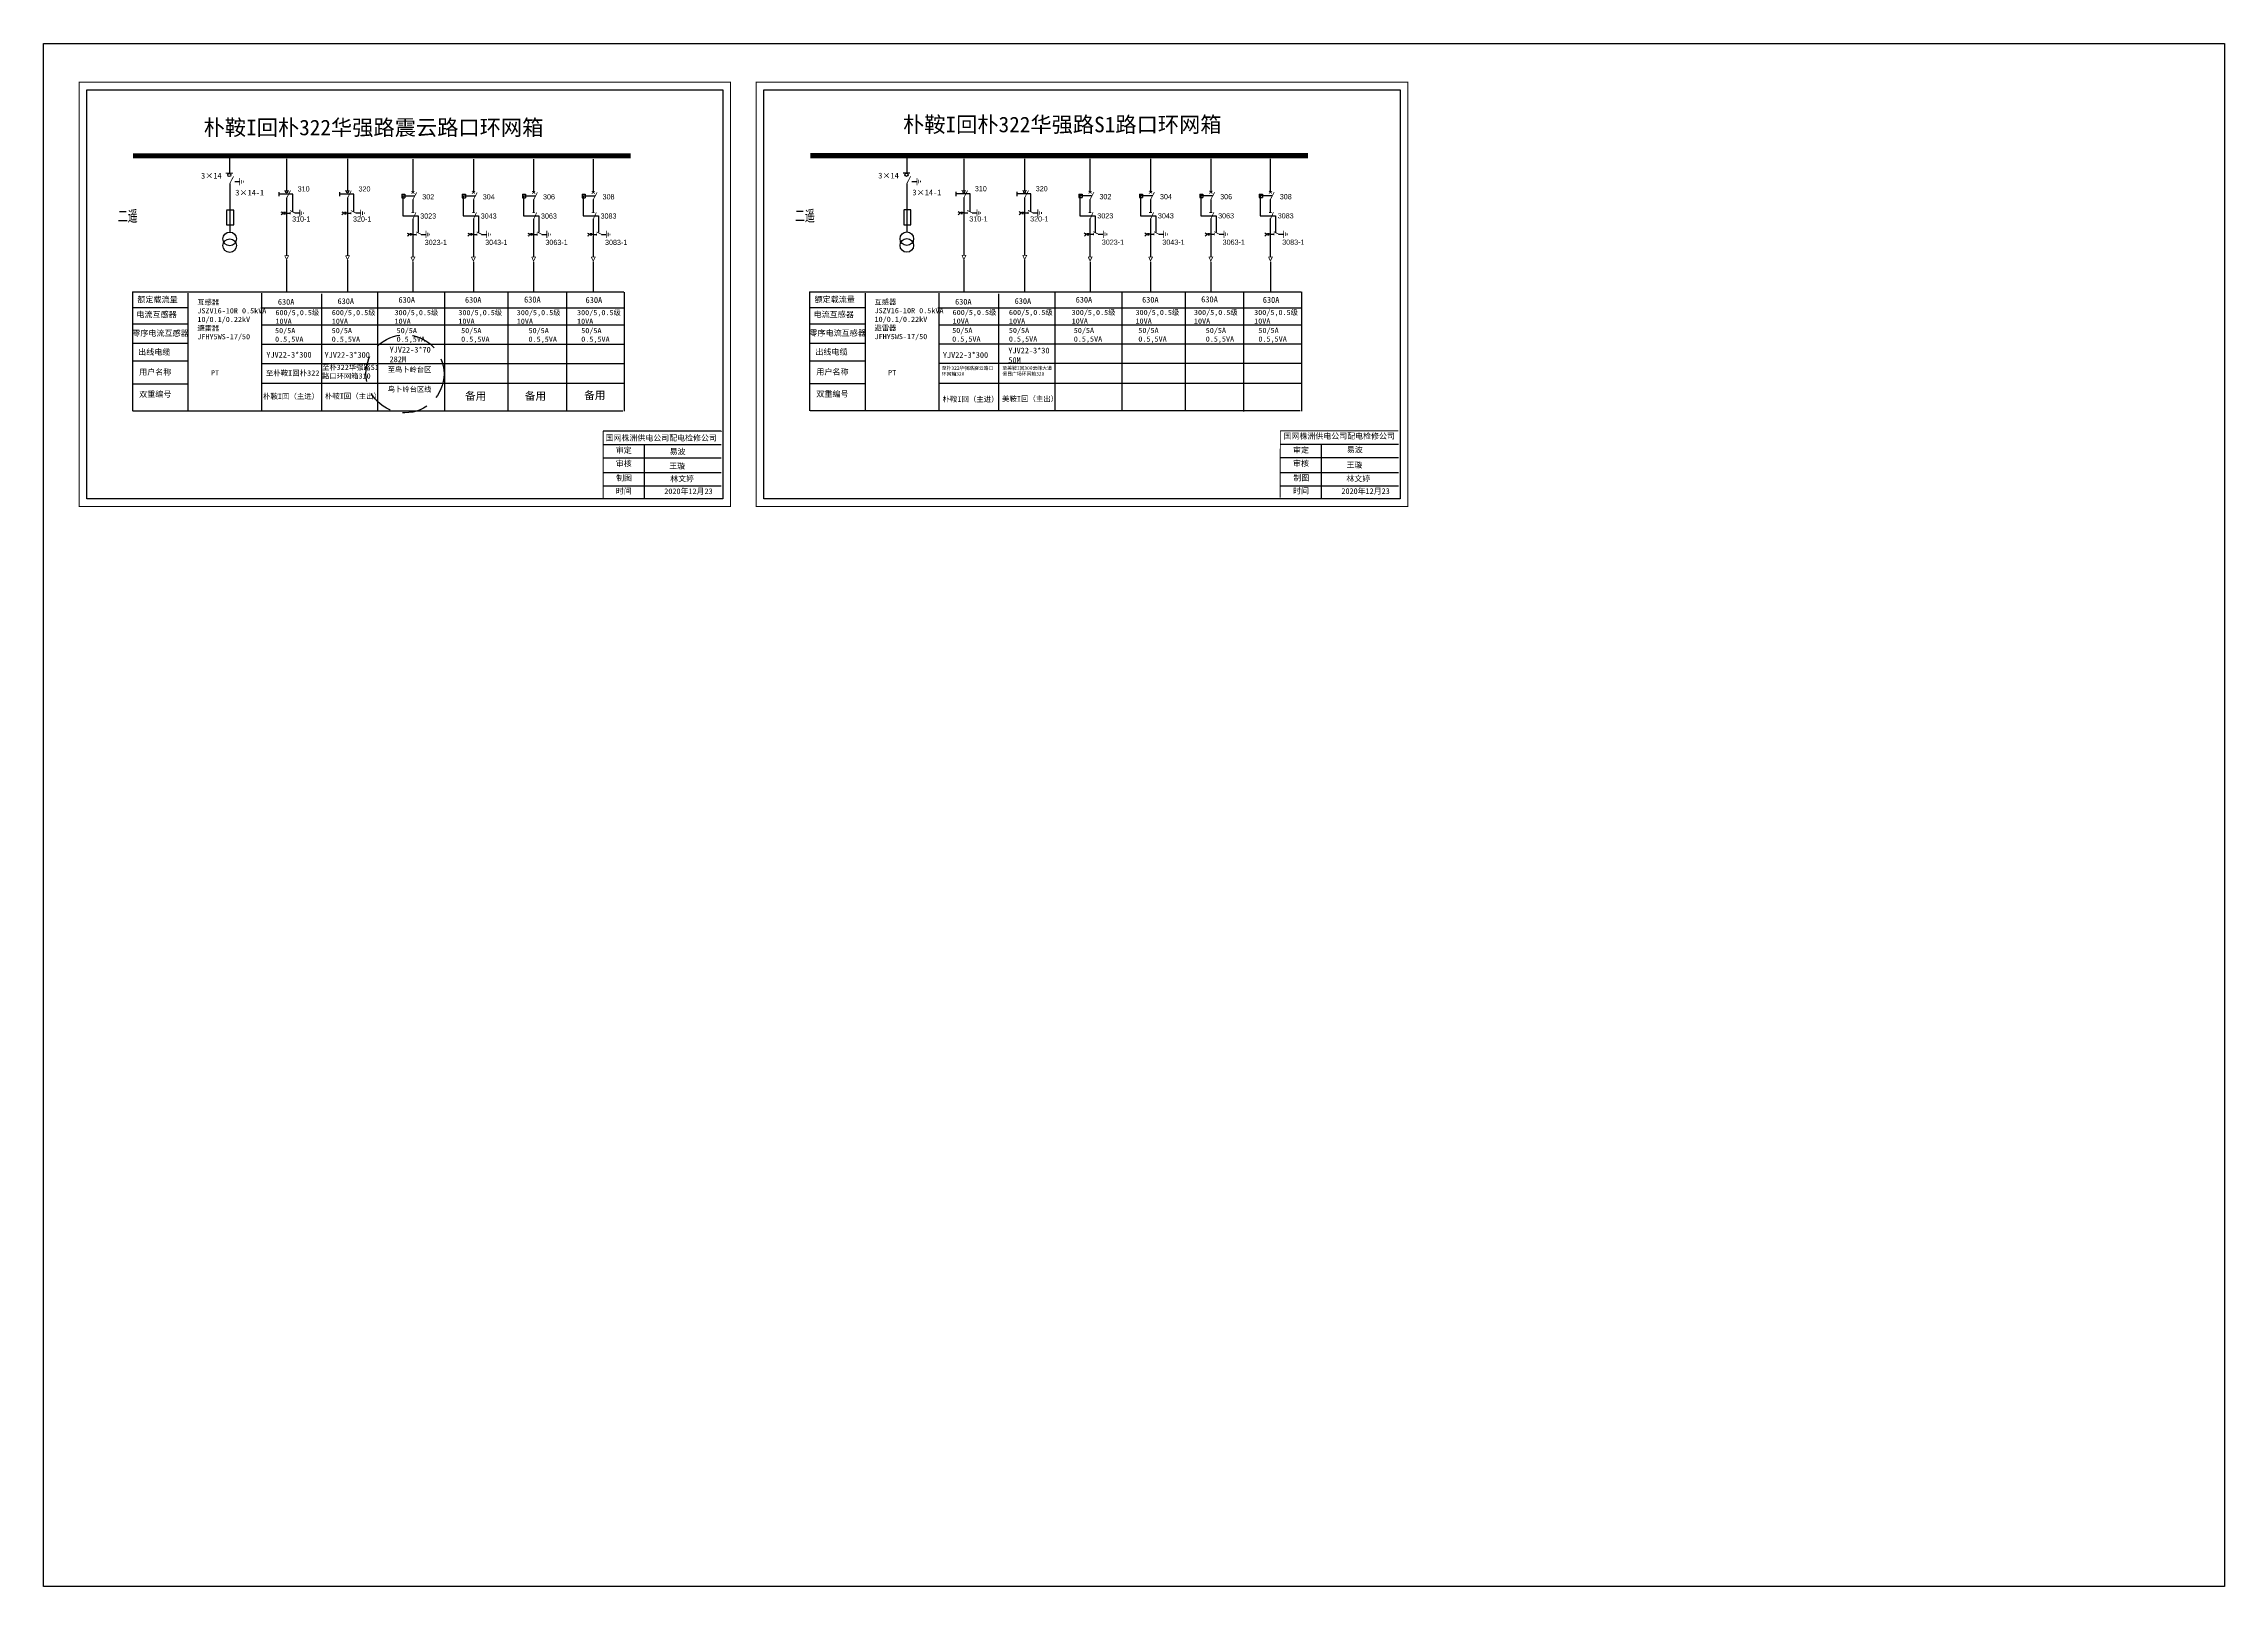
# Model space of a CAD drawing. Extents: x -194 to 226, y -192 to 105.
import ezdxf

# ---------------------------------------------------------------- set-up
doc = ezdxf.new("R2010")
doc.units = 0
doc.header["$LTSCALE"] = 0.774411
for name, pattern in [('ACAD_ISO02W100', [15, 12, -3]), ('CENTER', [50.8, 31.75, -6.35, 6.35, -6.35]), ('DASHED2', [9.525, 6.35, -3.175])]:
    doc.linetypes.add(name, pattern=pattern)
doc.layers.get('0').update_dxf_attribs({"linetype": 'CONTINUOUS'})
doc.layers.add('2', color=7, linetype='CONTINUOUS')
doc.layers.add('3', color=7, linetype='CONTINUOUS')
doc.styles.add('hztxt_txtstyle_0.00_0_0', font='simkai.ttf')
doc.styles.add('hztxt_txtstyle_1.80_0_0', font='', dxfattribs={"height": 1.8, "bigfont": 'hztxt.shx'})
doc.styles.add('hztxt_txtstyle_2.70_0_0', font='simkai.ttf', dxfattribs={"height": 2.7})
doc.styles.add('字体', font='', dxfattribs={"height": 2.5})
doc.styles.add('宋体', font='', dxfattribs={"width": 0.65})
doc.styles.get('hztxt_txtstyle_1.80_0_0').set_extended_font_data('hztxt')
doc.styles.get('字体').set_extended_font_data('SimSun')
doc.styles.get('宋体').set_extended_font_data('SimSun')

# ---------------------------------------------------------------- blocks, each defined once
blk = doc.blocks.new('JD')
for points in [[(-2, 0.2), (-2, -0.2), (2, 0.2), (2, -0.2)], [(1, -1.2), (1, -0.8), (-1, -1.2), (-1, -0.8)], [(-0.5, -1.8), (-0.5, -2.2), (0.5, -1.8), (0.5, -2.2)]]:
    blk.add_trace(points)

msp = doc.modelspace()

# ---------------------------------------------------------------- linework, layer by layer
at = {"color": 0}
for p, q in [((-194.22, 105.09), (225.78, 105.09)), ((-158.41, 83.48), (-158.41, 80.19)), ((-147.42, 82.88), (-147.42, 76.77)), ((-135.7, 82.88), (-135.7, 76.77)), ((-123.12, 82.85), (-123.12, 76.43)), ((-111.46, 82.85), (-111.46, 76.43)), ((-99.86, 82.85), (-99.86, 76.43)), ((-88.38, 82.85), (-88.38, 76.43)), ((-27.99, 83.51), (-27.99, 80.22)), ((-17.01, 82.91), (-17.01, 76.8)), ((-5.29, 82.91), (-5.29, 76.8)), ((7.3, 82.88), (7.3, 76.46)), ((18.96, 82.88), (18.96, 76.46)), ((30.56, 82.88), (30.56, 76.46)), ((42.03, 82.88), (42.03, 76.46)), ((-158.39, 78.16), (-158.39, 68.83)), ((-157.41, 78.53), (-156.47, 78.53)), ((-125.25, 76.08), (-124.65, 76.08)), ((-125.25, 76.08), (-125.25, 75.42)), ((-124.65, 76.08), (-124.65, 75.42)), ((-113.59, 76.08), (-112.99, 76.08)), ((-113.59, 76.08), (-113.59, 75.42)), ((-112.99, 76.08), (-112.99, 75.42)), ((-101.99, 76.08), (-101.39, 76.08)), ((-101.99, 76.08), (-101.99, 75.42)), ((-101.39, 76.08), (-101.39, 75.42)), ((-90.51, 76.08), (-89.92, 76.08)), ((-90.51, 76.08), (-90.51, 75.42)), ((-89.92, 76.08), (-89.92, 75.42)), ((-27.97, 78.19), (-27.97, 68.86)), ((-26.99, 78.56), (-26.05, 78.56)), ((5.17, 76.11), (5.77, 76.11)), ((5.17, 76.11), (5.17, 75.45)), ((5.77, 76.11), (5.77, 75.45)), ((16.83, 76.11), (17.43, 76.11)), ((16.83, 76.11), (16.83, 75.45)), ((17.43, 76.11), (17.43, 75.45)), ((28.43, 76.11), (29.03, 76.11)), ((28.43, 76.11), (28.43, 75.45)), ((29.03, 76.11), (29.03, 75.45)), ((39.9, 76.11), (40.5, 76.11)), ((39.9, 76.11), (39.9, 75.45)), ((40.5, 76.11), (40.5, 75.45)), ((-147.42, 75.41), (-147.42, 64.3)), ((-147.42, 72.46), (-146.73, 72.46)), ((-145.83, 72.48), (-144.89, 72.48)), ((-135.7, 75.41), (-135.7, 64.3)), ((-135.7, 72.46), (-135.01, 72.46)), ((-134.11, 72.48), (-133.17, 72.48)), ((-125.25, 75.42), (-124.65, 75.42)), ((-123.12, 75.07), (-123.12, 72.59)), ((-113.59, 75.42), (-112.99, 75.42)), ((-111.46, 75.07), (-111.46, 72.59)), ((-101.99, 75.42), (-101.39, 75.42)), ((-99.86, 75.07), (-99.86, 72.59)), ((-90.51, 75.42), (-89.92, 75.42)), ((-88.38, 75.07), (-88.38, 72.59)), ((-17.01, 75.44), (-17.01, 64.34)), ((-17.01, 72.49), (-16.31, 72.49)), ((-15.41, 72.51), (-14.47, 72.51)), ((-5.29, 75.44), (-5.29, 64.34)), ((-5.29, 72.49), (-4.6, 72.49)), ((-3.69, 72.51), (-2.75, 72.51)), ((5.17, 75.45), (5.77, 75.45)), ((7.3, 75.1), (7.3, 72.62)), ((16.83, 75.45), (17.43, 75.45)), ((18.96, 75.1), (18.96, 72.62)), ((28.43, 75.45), (29.03, 75.45)), ((30.56, 75.1), (30.56, 72.62)), ((39.9, 75.45), (40.5, 75.45)), ((42.03, 75.1), (42.03, 72.62)), ((-123.12, 71.35), (-123.12, 64.05)), ((-123.12, 68.35), (-122.43, 68.35)), ((-121.52, 68.37), (-120.58, 68.37)), ((-111.46, 71.35), (-111.46, 64.05)), ((-111.46, 68.35), (-110.77, 68.35)), ((-109.86, 68.37), (-108.92, 68.37)), ((-99.86, 71.35), (-99.86, 64.05)), ((-99.86, 68.35), (-99.17, 68.35)), ((-98.27, 68.37), (-97.33, 68.37)), ((-88.38, 71.35), (-88.38, 64.05)), ((-88.38, 68.35), (-87.69, 68.35)), ((-86.79, 68.37), (-85.85, 68.37)), ((7.3, 71.39), (7.3, 64.08)), ((7.3, 68.39), (7.99, 68.39)), ((8.89, 68.4), (9.84, 68.4)), ((18.96, 71.39), (18.96, 64.08)), ((18.96, 68.39), (19.65, 68.39)), ((20.55, 68.4), (21.49, 68.4)), ((30.56, 71.39), (30.56, 64.08)), ((30.56, 68.39), (31.25, 68.39)), ((32.15, 68.4), (33.09, 68.4)), ((42.03, 71.39), (42.03, 64.08)), ((42.03, 68.39), (42.72, 68.39)), ((43.63, 68.4), (44.57, 68.4)), ((-166.39, 51.05), (-177.09, 51.05)), ((-166.35, 54.2), (-177.05, 54.2)), ((-35.97, 51.09), (-46.68, 51.09)), ((-35.93, 54.23), (-46.63, 54.23)), ((-166.39, 47.34), (-177.09, 47.34)), ((-35.97, 47.37), (-46.68, 47.37)), ((-166.43, 43.95), (-177.13, 43.95)), ((-36.01, 43.98), (-46.72, 43.98)), ((-166.39, 39.54), (-177.09, 39.54)), ((-35.97, 39.57), (-46.68, 39.57))]:
    msp.add_line(p, q, dxfattribs=at)
for p, q in [((-194.22, -191.91), (-194.22, 105.09)), ((225.78, 105.09), (225.78, -191.91)), ((225.78, -191.91), (-194.22, -191.91))]:
    msp.add_line(p, q)
at = {"color": 0, "linetype": 'ACAD_ISO02W100'}
for p, q in [((-122.82, 75.74), (-125.06, 75.74)), ((-125.06, 75.74), (-125.06, 71.93)), ((-111.16, 75.74), (-113.4, 75.74)), ((-113.4, 75.74), (-113.4, 71.93)), ((-99.56, 75.74), (-101.8, 75.74)), ((-101.8, 75.74), (-101.8, 71.93)), ((-88.08, 75.74), (-90.32, 75.74)), ((-90.32, 75.74), (-90.32, 71.93)), ((7.6, 75.77), (5.36, 75.77)), ((5.36, 75.77), (5.36, 71.96)), ((19.26, 75.77), (17.02, 75.77)), ((17.02, 75.77), (17.02, 71.96)), ((30.86, 75.77), (28.62, 75.77)), ((28.62, 75.77), (28.62, 71.96)), ((42.33, 75.77), (40.09, 75.77)), ((40.09, 75.77), (40.09, 71.96)), ((-125.06, 71.93), (-122.1, 71.93)), ((-122.1, 71.93), (-122.1, 68.78)), ((-113.4, 71.93), (-110.44, 71.93)), ((-110.44, 71.93), (-110.44, 68.78)), ((-101.8, 71.93), (-98.85, 71.93)), ((-98.85, 71.93), (-98.85, 68.78)), ((-90.32, 71.93), (-87.37, 71.93)), ((-87.37, 71.93), (-87.37, 68.78)), ((5.36, 71.96), (8.32, 71.96)), ((8.32, 71.96), (8.32, 68.81)), ((17.02, 71.96), (19.97, 71.96)), ((19.97, 71.96), (19.97, 68.81)), ((28.62, 71.96), (31.57, 71.96)), ((31.57, 71.96), (31.57, 68.81)), ((40.09, 71.96), (43.05, 71.96)), ((43.05, 71.96), (43.05, 68.81))]:
    msp.add_line(p, q, dxfattribs=at)
at = {"color": 0, "linetype": 'CENTER'}
for p, q in [((-147.42, 63.41), (-147.42, 57.27)), ((-135.7, 63.41), (-135.7, 57.27)), ((-123.11, 63.07), (-123.11, 57.3)), ((-111.45, 63.07), (-111.45, 57.3)), ((-99.86, 63.07), (-99.86, 57.3)), ((-88.38, 63.07), (-88.38, 57.3)), ((-17, 63.44), (-17, 57.3)), ((-5.28, 63.44), (-5.28, 57.3)), ((7.31, 63.1), (7.31, 57.33)), ((18.96, 63.1), (18.96, 57.33)), ((30.56, 63.1), (30.56, 57.33)), ((42.04, 63.1), (42.04, 57.33))]:
    msp.add_line(p, q, dxfattribs=at)
at = {"color": 0, "linetype": 'Continuous'}
for p, q in [((-177.12, 57.28), (-82.45, 57.28)), ((-177.07, 34.34), (-177.07, 57.28)), ((-166.45, 57.04), (-166.45, 34.35)), ((-152.24, 57.04), (-152.24, 34.35)), ((-140.72, 56.89), (-140.72, 34.36)), ((-129.89, 57.24), (-129.89, 34.35)), ((-117, 57.24), (-117, 34.35)), ((-104.8, 57.23), (-104.8, 34.33)), ((-93.53, 57.15), (-93.53, 34.25)), ((-82.4, 57.27), (-82.4, 34.33)), ((-46.7, 57.32), (47.96, 57.32)), ((-46.66, 34.37), (-46.66, 57.32)), ((-36.03, 57.07), (-36.03, 34.38)), ((-21.82, 57.07), (-21.82, 34.38)), ((-10.3, 56.92), (-10.3, 34.39)), ((0.53, 57.27), (0.53, 34.38)), ((13.42, 57.27), (13.42, 34.38)), ((25.62, 57.26), (25.62, 34.36)), ((36.89, 57.18), (36.89, 34.28)), ((48.02, 57.3), (48.02, 34.36)), ((-152.41, 54.22), (-82.42, 54.22)), ((-152.24, 50.92), (-82.4, 50.92)), ((-21.99, 54.25), (48, 54.25)), ((-21.82, 50.95), (48.02, 50.95)), ((-152.24, 47.24), (-82.51, 47.24)), ((-21.82, 47.27), (47.9, 47.27)), ((-152.24, 43.51), (-82.32, 43.51)), ((-21.82, 43.54), (48.09, 43.54)), ((-152.24, 39.72), (-82.42, 39.72)), ((-21.82, 39.75), (48, 39.75)), ((-82.66, 34.34), (-177, 34.34)), ((47.75, 34.37), (-46.58, 34.37)), ((-86.46, 30.53), (-63.71, 30.53)), ((-86.46, 27.94), (-63.71, 27.94)), ((-86.46, 25.35), (-63.71, 25.35)), ((-78.57, 27.94), (-78.57, 17.6)), ((43.96, 27.97), (66.71, 27.97)), ((43.96, 25.38), (66.71, 25.38)), ((51.85, 27.97), (51.85, 17.63)), ((-86.46, 22.52), (-63.71, 22.52)), ((43.96, 22.55), (66.71, 22.55)), ((-86.46, 19.93), (-63.71, 19.93)), ((43.96, 19.96), (66.71, 19.96))]:
    msp.add_line(p, q, dxfattribs=at)
at = {"color": 0, "linetype": 'Continuous', "const_width": 0.182}
for points in [[(-187.4, 97.66), (-61.92, 97.66), (-61.92, 15.96), (-187.4, 15.96)], [(-56.99, 97.69), (68.5, 97.69), (68.5, 15.99), (-56.99, 15.99)]]:
    msp.add_lwpolyline(points, close=True, dxfattribs=at)
at = {"color": 0, "linetype": 'Continuous'}
for points in [[(-185.93, 96.19), (-63.4, 96.19), (-63.4, 17.44), (-185.93, 17.44)], [(-55.51, 96.22), (67.02, 96.22), (67.02, 17.47), (-55.51, 17.47)]]:
    msp.add_lwpolyline(points, close=True, dxfattribs=at)
at = {"color": 0}
for points, const_width in [([(-46.58, 83.51), (49.27, 83.51)], 0.998), ([(-177, 83.48), (-81.15, 83.48)], 0.998), ([(-159.16, 80.15), (-157.76, 80.15)], 0.238), ([(-28.74, 80.18), (-27.34, 80.18)], 0.238), ([(-158.39, 78.12), (-157.64, 79.54)], 0.15), ([(-147.86, 76.75), (-146.98, 76.75)], 0.15), ([(-147.42, 75.37), (-146.67, 76.79)], 0.15), ([(-136.15, 76.75), (-135.26, 76.75)], 0.15), ([(-135.7, 75.37), (-134.96, 76.79)], 0.15), ([(-123.4, 76.21), (-122.79, 76.66)], 0.15), ([(-123.4, 76.71), (-122.81, 76.22)], 0.15), ([(-123.12, 75.03), (-122.37, 76.45)], 0.15), ([(-111.74, 76.21), (-111.13, 76.66)], 0.15), ([(-111.74, 76.71), (-111.15, 76.22)], 0.15), ([(-111.46, 75.03), (-110.71, 76.45)], 0.15), ([(-100.15, 76.21), (-99.54, 76.66)], 0.15), ([(-100.14, 76.71), (-99.55, 76.22)], 0.15), ([(-99.86, 75.03), (-99.11, 76.45)], 0.15), ([(-88.66, 76.71), (-88.08, 76.22)], 0.15), ([(-88.67, 76.21), (-88.06, 76.66)], 0.15), ([(-88.38, 75.03), (-87.63, 76.45)], 0.15), ([(-27.97, 78.15), (-27.23, 79.57)], 0.15), ([(-17.45, 76.78), (-16.56, 76.78)], 0.15), ([(-17.01, 75.4), (-16.26, 76.82)], 0.15), ([(-5.73, 76.78), (-4.85, 76.78)], 0.15), ([(-5.29, 75.4), (-4.54, 76.82)], 0.15), ([(7.02, 76.24), (7.62, 76.69)], 0.15), ([(7.02, 76.74), (7.61, 76.25)], 0.15), ([(7.3, 75.06), (8.05, 76.48)], 0.15), ([(18.68, 76.74), (19.27, 76.25)], 0.15), ([(18.67, 76.24), (19.28, 76.69)], 0.15), ([(18.96, 75.06), (19.71, 76.48)], 0.15), ([(30.28, 76.74), (30.86, 76.25)], 0.15), ([(30.27, 76.24), (30.88, 76.69)], 0.15), ([(30.56, 75.06), (31.31, 76.48)], 0.15), ([(41.75, 76.24), (42.36, 76.69)], 0.15), ([(41.75, 76.74), (42.34, 76.25)], 0.15), ([(42.03, 75.06), (42.78, 76.48)], 0.15), ([(-146.77, 72.96), (-145.77, 72.46)], 0.15), ([(-146.73, 72.69), (-146.73, 72.23)], 0.15), ([(-135.05, 72.96), (-134.05, 72.46)], 0.15), ([(-135.01, 72.69), (-135.01, 72.23)], 0.15), ([(-123.39, 72.55), (-122.83, 72.55)], 0.15), ([(-123.15, 71.17), (-122.52, 72.58)], 0.15), ([(-111.73, 72.55), (-111.17, 72.55)], 0.15), ([(-111.49, 71.17), (-110.86, 72.58)], 0.15), ([(-100.13, 72.55), (-99.57, 72.55)], 0.15), ([(-99.89, 71.17), (-99.26, 72.58)], 0.15), ([(-88.65, 72.55), (-88.1, 72.55)], 0.15), ([(-88.41, 71.17), (-87.78, 72.58)], 0.15), ([(-16.35, 72.99), (-15.35, 72.49)], 0.15), ([(-16.31, 72.72), (-16.31, 72.26)], 0.15), ([(-4.63, 72.99), (-3.64, 72.49)], 0.15), ([(-4.6, 72.72), (-4.6, 72.26)], 0.15), ([(7.03, 72.58), (7.59, 72.58)], 0.15), ([(7.27, 71.2), (7.9, 72.62)], 0.15), ([(18.69, 72.58), (19.25, 72.58)], 0.15), ([(18.93, 71.2), (19.56, 72.62)], 0.15), ([(30.29, 72.58), (30.84, 72.58)], 0.15), ([(30.53, 71.2), (31.16, 72.62)], 0.15), ([(41.77, 72.58), (42.32, 72.58)], 0.15), ([(42, 71.2), (42.63, 72.62)], 0.15), ([(-122.46, 68.85), (-121.47, 68.35)], 0.15), ([(-122.43, 68.58), (-122.43, 68.12)], 0.15), ([(-110.81, 68.85), (-109.81, 68.35)], 0.15), ([(-110.77, 68.58), (-110.77, 68.12)], 0.15), ([(-99.21, 68.85), (-98.21, 68.35)], 0.15), ([(-99.17, 68.58), (-99.17, 68.12)], 0.15), ([(-87.73, 68.85), (-86.73, 68.35)], 0.15), ([(-87.69, 68.58), (-87.69, 68.12)], 0.15), ([(7.95, 68.88), (8.95, 68.39)], 0.15), ([(7.99, 68.62), (7.99, 68.15)], 0.15), ([(19.61, 68.88), (20.61, 68.39)], 0.15), ([(19.65, 68.62), (19.65, 68.15)], 0.15), ([(31.21, 68.88), (32.21, 68.39)], 0.15), ([(31.25, 68.62), (31.25, 68.15)], 0.15), ([(42.69, 68.88), (43.68, 68.39)], 0.15), ([(42.72, 68.62), (42.72, 68.15)], 0.15), ([(-147.79, 64.28), (-147.03, 64.28), (-147.42, 63.51), (-147.78, 64.3)], 0.15), ([(-136.07, 64.28), (-135.31, 64.28), (-135.7, 63.51), (-136.06, 64.3)], 0.15), ([(-123.48, 64), (-122.72, 64), (-123.11, 63.23), (-123.48, 64.02)], 0.15), ([(-111.83, 64), (-111.06, 64), (-111.45, 63.23), (-111.82, 64.02)], 0.15), ([(-100.23, 64), (-99.47, 64), (-99.86, 63.23), (-100.22, 64.02)], 0.15), ([(-88.75, 64), (-87.99, 64), (-88.38, 63.23), (-88.74, 64.02)], 0.15), ([(-17.37, 64.31), (-16.61, 64.31), (-17, 63.54), (-17.36, 64.33)], 0.15), ([(-5.66, 64.31), (-4.89, 64.31), (-5.28, 63.54), (-5.65, 64.33)], 0.15), ([(6.93, 64.03), (7.7, 64.03), (7.31, 63.26), (6.94, 64.05)], 0.15), ([(18.59, 64.03), (19.35, 64.03), (18.96, 63.26), (18.6, 64.05)], 0.15), ([(30.19, 64.03), (30.95, 64.03), (30.56, 63.26), (30.2, 64.05)], 0.15), ([(41.67, 64.03), (42.43, 64.03), (42.04, 63.26), (41.67, 64.05)], 0.15)]:
    msp.add_lwpolyline(points, dxfattribs=dict(at, const_width=const_width))
for points in [[(-148.93, 76.52), (-148.93, 75.69)], [(-137.21, 76.52), (-137.21, 75.69)], [(-18.52, 76.55), (-18.52, 75.72)], [(-6.8, 76.55), (-6.8, 75.72)], [(-158.98, 72.99), (-158.98, 70.19), (-157.6, 70.19), (-157.6, 73.03), (-158.98, 73.03)], [(-147.93, 72.47), (-148.24, 72.47)], [(-147.93, 72.68), (-147.93, 72.22)], [(-147.79, 72.68), (-147.79, 72.22)], [(-147.42, 72.47), (-147.79, 72.47)], [(-136.21, 72.47), (-136.52, 72.47)], [(-136.21, 72.68), (-136.21, 72.22)], [(-136.07, 72.68), (-136.07, 72.22)], [(-135.71, 72.47), (-136.07, 72.47)], [(-28.57, 73.02), (-28.57, 70.23), (-27.18, 70.23), (-27.18, 73.06), (-28.57, 73.06)], [(-17.51, 72.5), (-17.82, 72.5)], [(-17.51, 72.71), (-17.51, 72.25)], [(-17.37, 72.71), (-17.37, 72.25)], [(-17.01, 72.5), (-17.37, 72.5)], [(-5.79, 72.5), (-6.11, 72.5)], [(-5.79, 72.71), (-5.79, 72.25)], [(-5.65, 72.71), (-5.65, 72.25)], [(-5.29, 72.5), (-5.65, 72.5)], [(-123.62, 68.36), (-123.94, 68.36)], [(-123.62, 68.57), (-123.62, 68.12)], [(-123.48, 68.57), (-123.48, 68.12)], [(-123.12, 68.36), (-123.48, 68.36)], [(-111.96, 68.36), (-112.28, 68.36)], [(-111.96, 68.57), (-111.96, 68.12)], [(-111.82, 68.57), (-111.82, 68.12)], [(-111.46, 68.36), (-111.82, 68.36)], [(-100.36, 68.36), (-100.68, 68.36)], [(-100.36, 68.57), (-100.36, 68.12)], [(-100.22, 68.57), (-100.22, 68.12)], [(-99.86, 68.36), (-100.22, 68.36)], [(-88.89, 68.36), (-89.2, 68.36)], [(-88.89, 68.57), (-88.89, 68.12)], [(-88.75, 68.57), (-88.75, 68.12)], [(-88.39, 68.36), (-88.75, 68.36)], [(6.8, 68.39), (6.48, 68.39)], [(6.8, 68.6), (6.8, 68.15)], [(6.94, 68.6), (6.94, 68.15)], [(7.3, 68.39), (6.94, 68.39)], [(18.46, 68.39), (18.14, 68.39)], [(18.46, 68.6), (18.46, 68.15)], [(18.6, 68.6), (18.6, 68.15)], [(18.96, 68.39), (18.6, 68.39)], [(30.05, 68.39), (29.74, 68.39)], [(30.05, 68.6), (30.05, 68.15)], [(30.19, 68.6), (30.19, 68.15)], [(30.56, 68.39), (30.19, 68.39)], [(41.53, 68.39), (41.21, 68.39)], [(41.53, 68.6), (41.53, 68.15)], [(41.67, 68.6), (41.67, 68.15)], [(42.03, 68.39), (41.67, 68.39)]]:
    msp.add_lwpolyline(points, dxfattribs=at)
at = {"color": 0, "linetype": 'ACAD_ISO02W100'}
for points in [[(-146.2, 72.69), (-146.2, 76.11), (-148.93, 76.11)], [(-134.48, 72.69), (-134.48, 76.11), (-137.21, 76.11)], [(-15.78, 72.72), (-15.78, 76.14), (-18.52, 76.14)], [(-4.06, 72.72), (-4.06, 76.14), (-6.8, 76.14)]]:
    msp.add_lwpolyline(points, dxfattribs=at)
at = {"color": 0}
for points in [[(-148.51, 72.72, -0.877934), (-148.5, 72.12)], [(-136.79, 72.72, -0.877934), (-136.78, 72.12)], [(-18.09, 72.75, -0.877934), (-18.08, 72.15)], [(-6.37, 72.75, -0.877934), (-6.36, 72.15)], [(-124.2, 68.62, -0.877934), (-124.19, 68.01)], [(-112.55, 68.62, -0.877934), (-112.53, 68.01)], [(-100.95, 68.62, -0.877934), (-100.94, 68.01)], [(-89.47, 68.62, -0.877934), (-89.46, 68.01)], [(6.21, 68.65, -0.877934), (6.22, 68.04)], [(17.87, 68.65, -0.877934), (17.88, 68.04)], [(29.47, 68.65, -0.877934), (29.48, 68.04)], [(40.95, 68.65, -0.877934), (40.96, 68.04)]]:
    msp.add_lwpolyline(points, format="xyb", dxfattribs=at)
at = {"color": 0, "linetype": 'Continuous', "const_width": 0.182}
for points in [[(-86.46, 30.53), (-86.48, 17.64)], [(-86.34, 30.45), (-63.59, 30.45)], [(43.96, 30.57), (43.94, 17.67)], [(43.96, 30.57), (66.71, 30.57)]]:
    msp.add_lwpolyline(points, dxfattribs=at)
at = {"color": 0}
for centre, radius in [((-158.46, 79.81), 0.305), ((-28.04, 79.84), 0.305), ((-147.42, 76.54), 0.192), ((-135.7, 76.54), 0.192), ((-17.01, 76.57), 0.192), ((-5.29, 76.57), 0.192)]:
    msp.add_circle(centre, radius, dxfattribs=at)
at = {"color": 1, "linetype": 'DASHED2'}
msp.add_circle((-124.63, 41.53), 7.52, dxfattribs=at)
at = {"layer": '2', "color": 0}
for centre in [(-158.38, 67.5), (-158.38, 66.2), (-27.97, 67.53), (-27.97, 66.23)]:
    msp.add_circle(centre, 1.31, dxfattribs=at)

# ---------------------------------------------------------------- block references
at = {"color": 0, "xscale": 0.3494655254594932, "yscale": 0.3494655254594932, "zscale": 0.3494655254595134, "rotation": 90}
for p in [(-156.45, 78.5), (-26.04, 78.53), (-144.88, 72.45), (-133.16, 72.45), (-14.46, 72.48), (-2.74, 72.48), (-120.57, 68.35), (-108.91, 68.35), (-97.31, 68.35), (-85.84, 68.35), (9.85, 68.38), (21.51, 68.38), (33.1, 68.38), (44.58, 68.38)]:
    msp.add_blockref('JD', p, dxfattribs=at)

# ---------------------------------------------------------------- texts
at = {"color": 0, "linetype": 'Continuous', "style": 'hztxt_txtstyle_2.70_0_0'}
for s, p in [('3×14', (-163.9, 79.1)), ('3×14', (-33.48, 79.13)), ('3×14-1', (-157.31, 75.85)), ('3×14-1', (-26.89, 75.88))]:
    msp.add_text(s, height=1.109, dxfattribs=at).set_placement(p)
at = {"color": 0, "style": 'hztxt_txtstyle_1.80_0_0'}
for s, p in [('310', (-145.29, 76.62)), ('320', (-133.57, 76.62)), ('302', (-121.3, 75.1)), ('304', (-109.64, 75.1)), ('306', (-98.04, 75.1)), ('308', (-86.57, 75.1)), ('310', (-14.87, 76.66)), ('320', (-3.15, 76.66)), ('302', (9.12, 75.13)), ('304', (20.78, 75.13)), ('306', (32.37, 75.13)), ('308', (43.85, 75.13)), ('310-1', (-146.36, 70.82)), ('320-1', (-134.64, 70.82)), ('3023', (-121.69, 71.4)), ('3043', (-110.04, 71.4)), ('3063', (-98.44, 71.4)), ('3083', (-86.96, 71.4)), ('310-1', (-15.94, 70.85)), ('320-1', (-4.22, 70.85)), ('3023', (8.72, 71.44)), ('3043', (20.38, 71.44)), ('3063', (31.98, 71.44)), ('3083', (43.46, 71.44)), ('3023-1', (-120.83, 66.33)), ('3043-1', (-109.18, 66.33)), ('3063-1', (-97.58, 66.33)), ('3083-1', (-86.1, 66.33)), ('3023-1', (9.58, 66.36)), ('3043-1', (21.24, 66.36)), ('3063-1', (32.84, 66.36)), ('3083-1', (44.32, 66.36))]:
    msp.add_text(s, height=0.998, dxfattribs=at).set_placement(p)
at = {"color": 0, "linetype": 'Continuous', "attachment_point": 1}
for s, insert, char_height, width, style in [('朴鞍I回朴322华强路震云路口环网箱', (-163.41, 90.44), 3, 90.5642, '字体'), ('朴鞍I回朴322华强路S1路口环网箱', (-28.71, 91.02), 3, 90.5642, '字体'), ('{\\fSimSun|b0|i0|c134|p2;额定载流量}', (-176.17, 56.37), 1.1094, 17.8852, 'hztxt_txtstyle_2.70_0_0'), ('\\A1;{\\fSimSun|b0|i0|c134|p2;互感器\\PJSZV16-10R 0.5kVA\\P10/0.1/0.22kV\\P避雷器\\PJFHY5WS-17/50}', (-164.61, 55.82), 0.9985, 18.4113, 'hztxt_txtstyle_2.70_0_0'), ('{\\fSimSun|b0|i0|c134|p2;630A}', (-149.1, 55.92), 1.1094, 17.8852, 'hztxt_txtstyle_2.70_0_0'), ('{\\fSimSun|b0|i0|c134|p2;630A}', (-137.61, 56.05), 1.1094, 17.8852, 'hztxt_txtstyle_2.70_0_0'), ('{\\fSimSun|b0|i0|c134|p2;630A}', (-125.87, 56.31), 1.1094, 17.8852, 'hztxt_txtstyle_2.70_0_0'), ('{\\fSimSun|b0|i0|c134|p2;630A}', (-113.07, 56.31), 1.1094, 17.8852, 'hztxt_txtstyle_2.70_0_0'), ('{\\fSimSun|b0|i0|c134|p2;630A}', (-101.69, 56.4), 1.1757, 9.454, 'hztxt_txtstyle_0.00_0_0'), ('{\\fSimSun|b0|i0|c134|p2;630A}', (-89.84, 56.31), 1.1757, 9.454, 'hztxt_txtstyle_0.00_0_0'), ('{\\fSimSun|b0|i0|c134|p2;额定载流量}', (-45.75, 56.4), 1.1094, 17.8852, 'hztxt_txtstyle_2.70_0_0'), ('\\A1;{\\fSimSun|b0|i0|c134|p2;互感器\\PJSZV16-10R 0.5kVA\\P10/0.1/0.22kV\\P避雷器\\PJFHY5WS-17/50}', (-34.19, 55.85), 0.9985, 18.4113, 'hztxt_txtstyle_2.70_0_0'), ('{\\fSimSun|b0|i0|c134|p2;630A}', (-18.68, 55.95), 1.1094, 17.8852, 'hztxt_txtstyle_2.70_0_0'), ('{\\fSimSun|b0|i0|c134|p2;630A}', (-7.2, 56.08), 1.1094, 17.8852, 'hztxt_txtstyle_2.70_0_0'), ('{\\fSimSun|b0|i0|c134|p2;630A}', (4.55, 56.34), 1.1094, 17.8852, 'hztxt_txtstyle_2.70_0_0'), ('{\\fSimSun|b0|i0|c134|p2;630A}', (17.34, 56.34), 1.1094, 17.8852, 'hztxt_txtstyle_2.70_0_0'), ('{\\fSimSun|b0|i0|c134|p2;630A}', (28.72, 56.44), 1.1757, 9.454, 'hztxt_txtstyle_0.00_0_0'), ('{\\fSimSun|b0|i0|c134|p2;630A}', (40.58, 56.34), 1.1757, 9.454, 'hztxt_txtstyle_0.00_0_0'), ('{\\fSimSun|b0|i0|c134|p2;电流互感器}', (-176.36, 53.49), 1.1094, 17.8852, 'hztxt_txtstyle_2.70_0_0'), ('{\\fSimSun|b0|i0|c134|p2;50/5A\\P0.5,5VA}', (-149.65, 50.35), 0.9985, 17.8852, 'hztxt_txtstyle_2.70_0_0'), ('\\A1;{\\fSimSun|b0|i0|c134|p2;600/5,0.5级\\P10VA}', (-149.57, 53.81), 0.9985, 18.4113, 'hztxt_txtstyle_2.70_0_0'), ('{\\fSimSun|b0|i0|c134|p2;50/5A\\P0.5,5VA}', (-138.74, 50.35), 0.9985, 17.8852, 'hztxt_txtstyle_2.70_0_0'), ('\\A1;{\\fSimSun|b0|i0|c134|p2;600/5,0.5级\\P10VA}', (-138.73, 53.81), 0.9985, 18.4113, 'hztxt_txtstyle_2.70_0_0'), ('\\A1;{\\fSimSun|b0|i0|c134|p2;300/5,0.5级\\P10VA}', (-126.64, 53.81), 0.9985, 18.4113, 'hztxt_txtstyle_2.70_0_0'), ('{\\fSimSun|b0|i0|c134|p2;50/5A\\P0.5,5VA}', (-126.24, 50.35), 0.9985, 17.8852, 'hztxt_txtstyle_2.70_0_0'), ('\\A1;{\\fSimSun|b0|i0|c134|p2;300/5,0.5级\\P10VA}', (-114.35, 53.81), 0.9985, 18.4113, 'hztxt_txtstyle_2.70_0_0'), ('{\\fSimSun|b0|i0|c134|p2;50/5A\\P0.5,5VA}', (-113.81, 50.35), 0.9985, 17.8852, 'hztxt_txtstyle_2.70_0_0'), ('\\A1;{\\fSimSun|b0|i0|c134|p2;300/5,0.5级\\P10VA}', (-103.1, 53.81), 0.9985, 18.4113, 'hztxt_txtstyle_2.70_0_0'), ('{\\fSimSun|b0|i0|c134|p2;50/5A\\P0.5,5VA}', (-100.83, 50.35), 0.9985, 17.8852, 'hztxt_txtstyle_2.70_0_0'), ('\\A1;{\\fSimSun|b0|i0|c134|p2;300/5,0.5级\\P10VA}', (-91.49, 53.81), 0.9985, 18.4113, 'hztxt_txtstyle_2.70_0_0'), ('{\\fSimSun|b0|i0|c134|p2;50/5A\\P0.5,5VA}', (-90.68, 50.35), 0.9985, 17.8852, 'hztxt_txtstyle_2.70_0_0'), ('{\\fSimSun|b0|i0|c134|p2;电流互感器}', (-45.94, 53.52), 1.1094, 17.8852, 'hztxt_txtstyle_2.70_0_0'), ('{\\fSimSun|b0|i0|c134|p2;50/5A\\P0.5,5VA}', (-19.24, 50.38), 0.9985, 17.8852, 'hztxt_txtstyle_2.70_0_0'), ('\\A1;{\\fSimSun|b0|i0|c134|p2;600/5,0.5级\\P10VA}', (-19.16, 53.84), 0.9985, 18.4113, 'hztxt_txtstyle_2.70_0_0'), ('{\\fSimSun|b0|i0|c134|p2;50/5A\\P0.5,5VA}', (-8.32, 50.38), 0.9985, 17.8852, 'hztxt_txtstyle_2.70_0_0'), ('\\A1;{\\fSimSun|b0|i0|c134|p2;600/5,0.5级\\P10VA}', (-8.31, 53.84), 0.9985, 18.4113, 'hztxt_txtstyle_2.70_0_0'), ('\\A1;{\\fSimSun|b0|i0|c134|p2;300/5,0.5级\\P10VA}', (3.77, 53.84), 0.9985, 18.4113, 'hztxt_txtstyle_2.70_0_0'), ('{\\fSimSun|b0|i0|c134|p2;50/5A\\P0.5,5VA}', (4.18, 50.38), 0.9985, 17.8852, 'hztxt_txtstyle_2.70_0_0'), ('\\A1;{\\fSimSun|b0|i0|c134|p2;300/5,0.5级\\P10VA}', (16.07, 53.84), 0.9985, 18.4113, 'hztxt_txtstyle_2.70_0_0'), ('{\\fSimSun|b0|i0|c134|p2;50/5A\\P0.5,5VA}', (16.61, 50.38), 0.9985, 17.8852, 'hztxt_txtstyle_2.70_0_0'), ('\\A1;{\\fSimSun|b0|i0|c134|p2;300/5,0.5级\\P10VA}', (27.32, 53.84), 0.9985, 18.4113, 'hztxt_txtstyle_2.70_0_0'), ('{\\fSimSun|b0|i0|c134|p2;50/5A\\P0.5,5VA}', (29.59, 50.38), 0.9985, 17.8852, 'hztxt_txtstyle_2.70_0_0'), ('\\A1;{\\fSimSun|b0|i0|c134|p2;300/5,0.5级\\P10VA}', (38.92, 53.84), 0.9985, 18.4113, 'hztxt_txtstyle_2.70_0_0'), ('{\\fSimSun|b0|i0|c134|p2;50/5A\\P0.5,5VA}', (39.74, 50.38), 0.9985, 17.8852, 'hztxt_txtstyle_2.70_0_0'), ('{\\fSimSun|b0|i0|c134|p2;零序电流互感器}', (-177.15, 49.91), 1.1094, 17.8852, 'hztxt_txtstyle_2.70_0_0'), ('{\\fSimSun|b0|i0|c134|p2;出线电缆}', (-176.01, 46.27), 1.1094, 17.8852, 'hztxt_txtstyle_2.70_0_0'), ('{\\fSimSun|b0|i0|c134|p2;零序电流互感器}', (-46.73, 49.94), 1.1094, 17.8852, 'hztxt_txtstyle_2.70_0_0'), ('{\\fSimSun|b0|i0|c134|p2;出线电缆}', (-45.6, 46.3), 1.1094, 17.8852, 'hztxt_txtstyle_2.70_0_0'), ('{\\fSimSun|b0|i0|c134|p2;用户名称}', (-175.82, 42.42), 1.1094, 17.8852, 'hztxt_txtstyle_2.70_0_0'), ('{\\fSimSun|b0|i0|c134|p2;PT}', (-162, 42.22), 1.0024, 7.7986, 'hztxt_txtstyle_0.00_0_0'), ('{\\fSimSun|b0|i0|c134|p2;至朴鞍I回朴322}', (-151.42, 42.18), 1.02, 10.9899, 'hztxt_txtstyle_2.70_0_0'), ('{\\fSimSun|b0|i0|c134|p2;YJV22-3*300}', (-151.33, 45.75), 1.1094, 17.8852, 'hztxt_txtstyle_2.70_0_0'), ('{\\fSimSun|b0|i0|c134|p2;至朴322华强路S1路口环网箱310}', (-140.58, 43.27), 1, 11.4435, 'hztxt_txtstyle_2.70_0_0'), ('{\\fSimSun|b0|i0|c134|p2;YJV22-3*300}', (-140.11, 45.71), 1.1094, 17.8852, 'hztxt_txtstyle_2.70_0_0'), ('{\\fSimSun|b0|i0|c134|p2;用户名称}', (-45.41, 42.46), 1.1094, 17.8852, 'hztxt_txtstyle_2.70_0_0'), ('{\\fSimSun|b0|i0|c134|p2;PT}', (-31.58, 42.26), 1.0024, 7.7986, 'hztxt_txtstyle_0.00_0_0'), ('{\\fSimSun|b0|i0|c134|p2;至朴322华强路震云路口环网箱320}', (-21.25, 42.95), 0.6656, 10.0352, 'hztxt_txtstyle_2.70_0_0'), ('{\\fSimSun|b0|i0|c134|p2;YJV22-3*300}', (-21.03, 45.7), 1.1094, 17.8852, 'hztxt_txtstyle_2.70_0_0'), ('{\\fSimSun|b0|i0|c134|p2;双重编号}', (-175.82, 38.16), 1.1094, 17.8852, 'hztxt_txtstyle_2.70_0_0'), ('{\\fSimSun|b0|i0|c134|p2;朴鞍I回（主进）}', (-151.97, 37.7), 1.02, 10.9899, 'hztxt_txtstyle_2.70_0_0'), ('{\\fSimSun|b0|i0|c134|p2;朴鞍I回（主出）}', (-140.05, 37.74), 1.02, 10.9899, 'hztxt_txtstyle_2.70_0_0'), ('{\\fSimSun|b0|i0|c134|p2;备用}', (-113.06, 37.99), 1.5, 8.9328, 'hztxt_txtstyle_2.70_0_0'), ('{\\fSimSun|b0|i0|c134|p2;备用}', (-101.55, 37.99), 1.5, 8.9328, 'hztxt_txtstyle_2.70_0_0'), ('{\\fSimSun|b0|i0|c134|p2;备用}', (-90.12, 38.13), 1.5, 8.9328, 'hztxt_txtstyle_2.70_0_0'), ('{\\fSimSun|b0|i0|c134|p2;双重编号}', (-45.41, 38.2), 1.1094, 17.8852, 'hztxt_txtstyle_2.70_0_0'), ('{\\fSimSun|b0|i0|c134|p2;朴鞍I回（主进）}', (-21.1, 37.14), 1.02, 10.9899, 'hztxt_txtstyle_2.70_0_0'), ('国网株洲供电公司配电检修公司', (-86, 29.73), 1.0944, 29.9201, '字体'), ('国网株洲供电公司配电检修公司', (44.58, 30.09), 1.0944, 29.9201, '字体'), ('\\f\uffbfﾬￌﾣﾤ_GB2312|b0|i0|c134|p49;审定', (-84.02, 27.37), 1.0944, 8.5588, '字体'), ('易波', (-73.66, 27.1), 1.094, 8.5588, '字体'), ('\\f\uffbfﾬￌﾣﾤ_GB2312|b0|i0|c134|p49;审定', (46.4, 27.4), 1.0944, 8.5588, '字体'), ('易波', (56.77, 27.47), 1.094, 8.5588, '字体'), ('\\f\uffbfﾬￌﾣﾤ_GB2312|b0|i0|c134|p49;制图', (-83.96, 22.01), 1.0944, 8.5588, '字体'), ('\\f\uffbfﾬￌﾣﾤ_GB2312|b0|i0|c134|p49;审核', (-84.02, 24.79), 1.0944, 8.5588, '字体'), ('王璇', (-73.74, 24.33), 1.094, 8.5588, '字体'), ('林文婷', (-73.54, 21.87), 1.094, 8.5588, '字体'), ('\\f\uffbfﾬￌﾣﾤ_GB2312|b0|i0|c134|p49;审核', (46.4, 24.82), 1.0944, 8.5588, '字体'), ('\\f\uffbfﾬￌﾣﾤ_GB2312|b0|i0|c134|p49;制图', (46.46, 22.04), 1.0944, 8.5588, '字体'), ('林文婷', (56.68, 21.88), 1.094, 8.5588, '字体'), ('王璇', (56.71, 24.53), 1.094, 8.5588, '字体'), ('\\f\uffbfﾬￌﾣﾤ_GB2312|b0|i0|c134|p49;时间', (-84.02, 19.5), 1.0944, 8.5588, '字体'), ('2020年12月23', (-74.69, 19.46), 1.094, 16.0081, '字体'), ('\\f\uffbfﾬￌﾣﾤ_GB2312|b0|i0|c134|p49;时间', (46.4, 19.53), 1.0944, 8.5588, '字体'), ('2020年12月23', (55.73, 19.49), 1.094, 16.0081, '字体')]:
    msp.add_mtext(s, dxfattribs=dict(at, insert=insert, char_height=char_height, width=width, style=style))
at = {"color": 7, "linetype": 'Continuous', "true_color": 0xffffff, "attachment_point": 1, "style": 'hztxt_txtstyle_2.70_0_0'}
for s, insert, char_height, width in [('{\\fSimSun|b0|i0|c134|p2;YJV22-3*70\\P282M}', (-127.59, 46.72), 1.1094, 17.8852), ('{\\fSimSun|b0|i0|c134|p2;YJV22-3*30\\P50M}', (-8.42, 46.56), 1.1094, 17.8852), ('{\\fSimSun|b0|i0|c134|p2;至鸟卜岭台区}', (-127.94, 42.84), 1, 10.0352), ('{\\fSimSun|b0|i0|c134|p2;至美鞍I回306云峰大道假日广场环网箱320}', (-9.58, 42.96), 0.6656, 10.0352), ('{\\fSimSun|b0|i0|c134|p2;鸟卜岭台区线}', (-127.94, 39.05), 1, 10.0352), ('{\\fSimSun|b0|i0|c134|p2;美鞍I回（主出）}', (-9.64, 37.23), 1.02, 10.9899)]:
    msp.add_mtext(s, dxfattribs=dict(at, insert=insert, char_height=char_height, width=width))
at = {"layer": '3', "color": 0, "style": '宋体', "width": 0.65}
for p in [(-179.92, 70.83, -0.03), (-49.51, 70.87, -0.03)]:
    msp.add_text('二遥', height=2.143, dxfattribs=at).set_placement(p)

doc.saveas('drawing.dxf')
